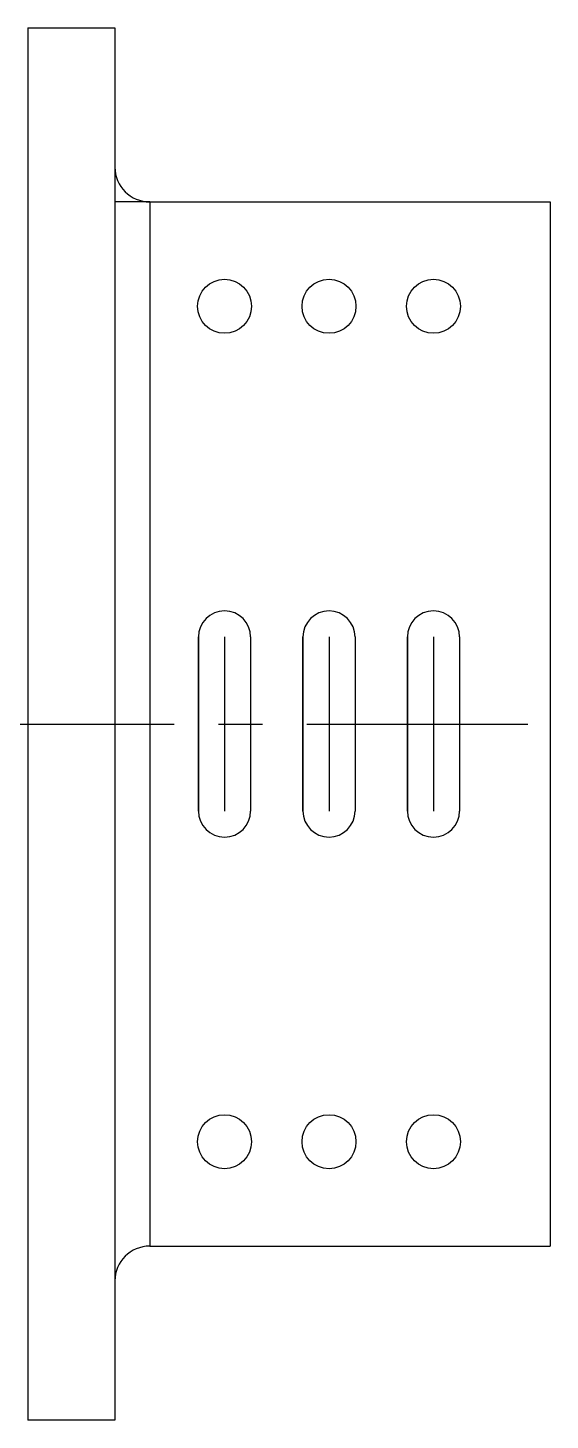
# Paper-space layout '_左视' of a CAD drawing. Header units: millimetres. Extents: x -322045 to 321995, y -10 to 70.
# Drawn here: x -30 to 0, y -10 to 70 of the extents above; entities that cross this region are included whole.
import ezdxf

# ---------------------------------------------------------------- set-up
doc = ezdxf.new("R2010")
doc.units = ezdxf.units.MM
doc.header["$PDSIZE"] = -1
doc.linetypes.add('CENTERX2', pattern=[20.32, 12.7, -2.54, 2.54, -2.54])

psp = doc.layouts.new('_左视')

# ---------------------------------------------------------------- linework, layer by layer
at = {"color": 7, "linetype": 'Continuous', "lineweight": 25}
for p, q in [((-30, 70), (-25, 70)), ((-30, 70), (-30, -10)), ((-25, 70), (-25, -10)), ((-23, 60), (-23, 0)), ((-23, 60), (0, 60)), ((0, 60), (0, 0)), ((-20.202, 25), (-20.202, 35)), ((-17.202, 35), (-17.202, 25)), ((-14.202, 25), (-14.202, 35)), ((-11.202, 35), (-11.202, 25)), ((-8.202, 25), (-8.202, 35)), ((-5.202, 35), (-5.202, 25)), ((-23, 0), (0, 0)), ((-25, -10), (-30, -10))]:
    psp.add_line(p, q, dxfattribs=at)
at = {"color": 7, "linetype": 'CENTERX2'}
for p, q in [((-23, 60), (-25, 60)), ((-25, 60), (-25, 54)), ((-25, 60), (-25, 0)), ((-23, 60), (-19, 60)), ((-18.702, 35), (-18.702, 25)), ((-12.702, 35), (-12.702, 25)), ((-6.702, 35), (-6.702, 25)), ((-322045.339, 30), (321995.339, 30))]:
    psp.add_line(p, q, dxfattribs=at)
at = {"color": 7, "linetype": 'Continuous'}
for p, q in [((-20.202, 35), (-20.202, 25)), ((-17.202, 35), (-17.202, 25)), ((-14.202, 35), (-14.202, 25)), ((-11.202, 35), (-11.202, 25)), ((-8.202, 35), (-8.202, 25)), ((-5.202, 35), (-5.202, 25))]:
    psp.add_line(p, q, dxfattribs=at)
for centre in [(-18.702, 54), (-12.702, 54), (-6.702, 54), (-18.702, 6), (-12.702, 6), (-6.702, 6)]:
    psp.add_circle(centre, 1.55, dxfattribs=at)
at = {"color": 7, "linetype": 'Continuous', "lineweight": 25}
for centre in [(-18.702, 54), (-12.702, 54), (-6.702, 54), (-18.702, 6), (-12.702, 6), (-6.702, 6)]:
    psp.add_circle(centre, 1.55, dxfattribs=at)
for centre, radius, start, end in [((-23, 62), 2, 180, 270), ((-18.702, 35), 1.5, 0, 180), ((-12.702, 35), 1.5, 0, 180), ((-6.702, 35), 1.5, 0, 180), ((-18.702, 25), 1.5, 180, 0), ((-12.702, 25), 1.5, 180, 0), ((-6.702, 25), 1.5, 180, 0), ((-23, -2), 2, 90, 180)]:
    psp.add_arc(centre, radius, start, end, dxfattribs=at)
at = {"color": 7, "linetype": 'Continuous'}
for centre, start, end in [((-18.702, 35), 0, 180), ((-12.702, 35), 0, 180), ((-6.702, 35), 0, 180), ((-18.702, 25), 180, 0), ((-12.702, 25), 180, 0), ((-6.702, 25), 180, 0)]:
    psp.add_arc(centre, 1.5, start, end, dxfattribs=at)
for p in [(-18.702, 30), (-12.702, 30), (-6.702, 30)]:
    psp.add_point(p, dxfattribs=at)

doc.saveas('drawing.dxf')
